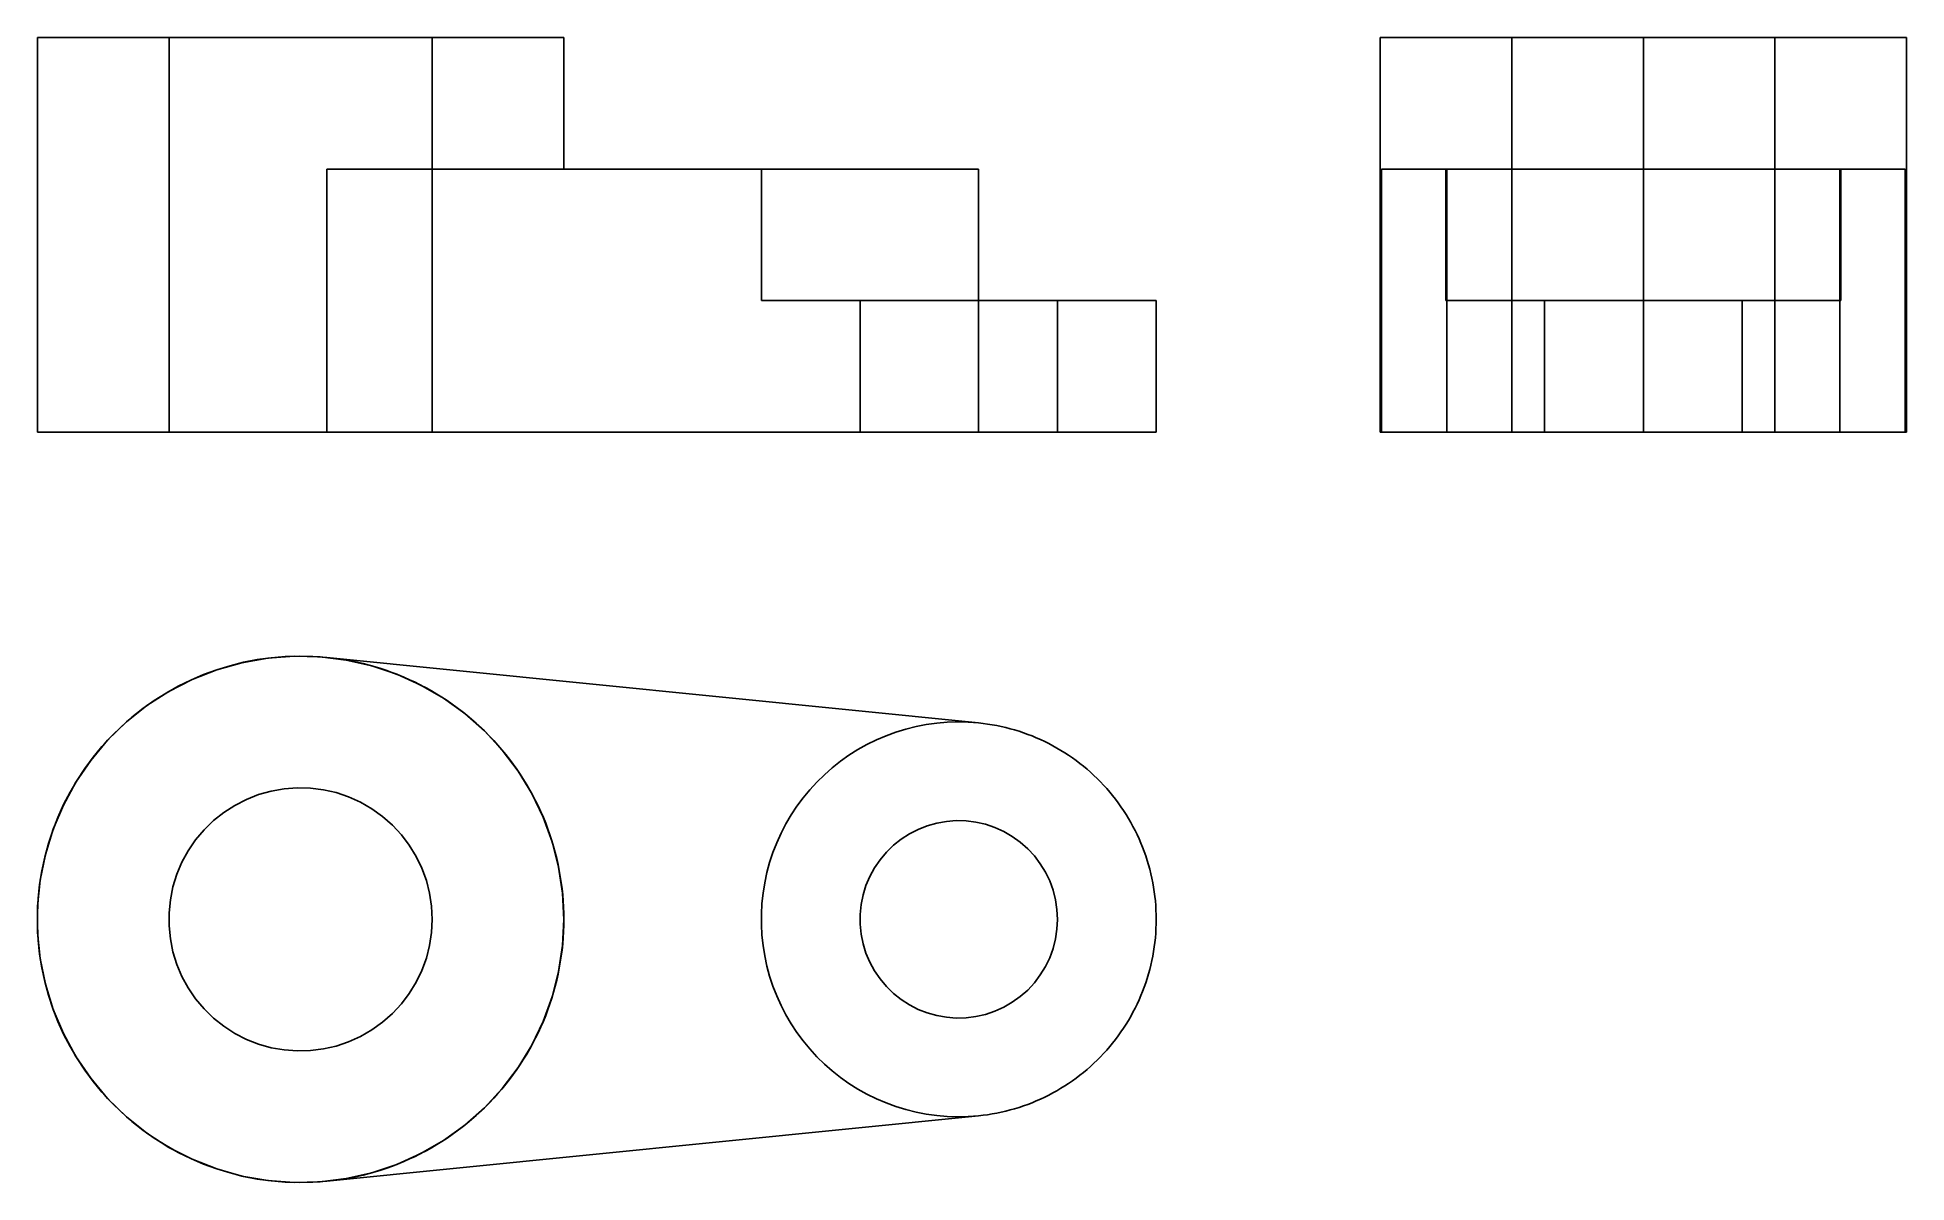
# Model space of a CAD drawing. Extents: x 0 to 2.37, y 0 to 1.45.
import ezdxf

# ---------------------------------------------------------------- set-up
doc = ezdxf.new("R2010")
doc.units = 0
doc.linetypes.add('HIDDEN', pattern=[9, 6, -3])
for name, color, linetype in [('FRONT', 7, 'CONTINUOUS'), ('FRONT_HID', 7, 'HIDDEN'), ('RIGHT', 7, 'CONTINUOUS'), ('RIGHT_HID', 7, 'HIDDEN'), ('TOP', 7, 'CONTINUOUS'), ('TOP_HID', 7, 'HIDDEN')]:
    doc.layers.add(name, color=color, linetype=linetype)

msp = doc.modelspace()

# ---------------------------------------------------------------- linework, layer by layer
at = {"layer": 'FRONT'}
for p, q in [((0.666667, 1.449988), (0, 1.449988)), ((0, 1.449988), (0, 0.949988)), ((0.666667, 1.283322), (0.666667, 1.449988)), ((1.191667, 1.283322), (0.366667, 1.283322)), ((0.366667, 0.949988), (0.366667, 1.283322)), ((1.191667, 1.116655), (1.191667, 1.283322)), ((1.416667, 1.116655), (1.191667, 1.116655)), ((1.191667, 0.949988), (1.191667, 1.116655)), ((1.416667, 0.949988), (1.416667, 1.116655)), ((0.366667, 0.949988), (0, 0.949988)), ((1.191667, 0.949988), (0.366667, 0.949988)), ((1.416667, 0.949988), (1.191667, 0.949988))]:
    msp.add_line(p, q, dxfattribs=at)
at = {"layer": 'FRONT_HID', "linetype": 'HIDDEN'}
for p, q in [((0, 1.449988), (0.666667, 1.449988)), ((0.5, 1.449988), (0.166667, 1.449988)), ((0.166667, 1.449988), (0.5, 1.449988)), ((0.166667, 1.449988), (0.166667, 0.949988)), ((0.5, 0.949988), (0.5, 1.449988)), ((0.666667, 1.283322), (0.366667, 1.283322)), ((0.366667, 1.283322), (0.666667, 1.283322)), ((0.366667, 1.283322), (1.191667, 1.283322)), ((0.366667, 0.949988), (0.366667, 1.283322)), ((1.191667, 1.283322), (0.916667, 1.283322)), ((0.916667, 1.283322), (1.191667, 1.283322)), ((0.916667, 1.283322), (0.916667, 1.116655)), ((1.191667, 1.116655), (1.191667, 1.283322)), ((1.191667, 1.116655), (0.916667, 1.116655)), ((0.916667, 1.116655), (1.191667, 1.116655)), ((1.291667, 1.116655), (1.041667, 1.116655)), ((1.041667, 1.116655), (1.291667, 1.116655)), ((1.041667, 1.116655), (1.041667, 0.949988)), ((1.191667, 1.116655), (1.416667, 1.116655)), ((1.191667, 0.949988), (1.191667, 1.116655)), ((1.291667, 0.949988), (1.291667, 1.116655)), ((0, 0.949988), (0.366667, 0.949988)), ((0.5, 0.949988), (0.166667, 0.949988)), ((0.166667, 0.949988), (0.5, 0.949988)), ((0.366667, 0.949988), (1.191667, 0.949988)), ((0.666667, 0.949988), (0.366667, 0.949988)), ((0.366667, 0.949988), (0.666667, 0.949988)), ((0.929762, 0.949988), (0.921032, 0.949988)), ((0.921032, 0.949988), (0.929762, 0.949988)), ((0.938492, 0.949988), (0.929762, 0.949988)), ((0.929762, 0.949988), (0.938492, 0.949988)), ((0.947222, 0.949988), (0.938492, 0.949988)), ((0.938492, 0.949988), (0.947222, 0.949988)), ((0.955952, 0.949988), (0.947222, 0.949988)), ((0.947222, 0.949988), (0.955952, 0.949988)), ((0.964683, 0.949988), (0.955952, 0.949988)), ((0.955952, 0.949988), (0.964683, 0.949988)), ((0.973413, 0.949988), (0.964683, 0.949988)), ((0.964683, 0.949988), (0.973413, 0.949988)), ((0.982143, 0.949988), (0.973413, 0.949988)), ((0.973413, 0.949988), (0.982143, 0.949988)), ((0.990873, 0.949988), (0.982143, 0.949988)), ((0.982143, 0.949988), (0.990873, 0.949988)), ((0.999603, 0.949988), (0.990873, 0.949988)), ((0.990873, 0.949988), (0.999603, 0.949988)), ((1.008333, 0.949988), (0.999603, 0.949988)), ((0.999603, 0.949988), (1.008333, 0.949988)), ((1.017063, 0.949988), (1.008333, 0.949988)), ((1.008333, 0.949988), (1.017063, 0.949988)), ((1.025794, 0.949988), (1.017063, 0.949988)), ((1.017063, 0.949988), (1.025794, 0.949988)), ((1.034524, 0.949988), (1.025794, 0.949988)), ((1.025794, 0.949988), (1.034524, 0.949988)), ((1.043254, 0.949988), (1.034524, 0.949988)), ((1.034524, 0.949988), (1.043254, 0.949988)), ((1.291667, 0.949988), (1.041667, 0.949988)), ((1.041667, 0.949988), (1.291667, 0.949988)), ((1.051984, 0.949988), (1.043254, 0.949988)), ((1.043254, 0.949988), (1.051984, 0.949988)), ((1.060714, 0.949988), (1.051984, 0.949988)), ((1.051984, 0.949988), (1.060714, 0.949988)), ((1.069444, 0.949988), (1.060714, 0.949988)), ((1.060714, 0.949988), (1.069444, 0.949988)), ((1.078175, 0.949988), (1.069444, 0.949988)), ((1.069444, 0.949988), (1.078175, 0.949988)), ((1.086905, 0.949988), (1.078175, 0.949988)), ((1.078175, 0.949988), (1.086905, 0.949988)), ((1.095635, 0.949988), (1.086905, 0.949988)), ((1.086905, 0.949988), (1.095635, 0.949988)), ((1.104365, 0.949988), (1.095635, 0.949988)), ((1.095635, 0.949988), (1.104365, 0.949988)), ((1.113095, 0.949988), (1.104365, 0.949988)), ((1.104365, 0.949988), (1.113095, 0.949988)), ((1.121825, 0.949988), (1.113095, 0.949988)), ((1.113095, 0.949988), (1.121825, 0.949988)), ((1.130556, 0.949988), (1.121825, 0.949988)), ((1.121825, 0.949988), (1.130556, 0.949988)), ((1.139286, 0.949988), (1.130556, 0.949988)), ((1.130556, 0.949988), (1.139286, 0.949988)), ((1.148016, 0.949988), (1.139286, 0.949988)), ((1.139286, 0.949988), (1.148016, 0.949988)), ((1.156746, 0.949988), (1.148016, 0.949988)), ((1.148016, 0.949988), (1.156746, 0.949988)), ((1.165476, 0.949988), (1.156746, 0.949988)), ((1.156746, 0.949988), (1.165476, 0.949988)), ((1.174206, 0.949988), (1.165476, 0.949988)), ((1.165476, 0.949988), (1.174206, 0.949988)), ((1.182937, 0.949988), (1.174206, 0.949988)), ((1.174206, 0.949988), (1.182937, 0.949988)), ((1.191667, 0.949988), (1.182937, 0.949988)), ((1.182937, 0.949988), (1.191667, 0.949988)), ((1.191667, 0.949988), (1.416667, 0.949988))]:
    msp.add_line(p, q, dxfattribs=at)
at = {"layer": 'RIGHT'}
for p, q in [((2.033333, 1.449988), (1.7, 1.449988)), ((1.7, 1.449988), (1.7, 0.949988)), ((2.366667, 1.449988), (2.033333, 1.449988)), ((2.033333, 1.283322), (2.033333, 1.449988)), ((2.366667, 1.449988), (2.366667, 0.949988)), ((1.784587, 1.283322), (1.701671, 1.283322)), ((1.701671, 0.949988), (1.701671, 1.283322)), ((1.784587, 1.116655), (1.784587, 1.283322)), ((2.28208, 1.283322), (1.784587, 1.283322)), ((2.28208, 1.116655), (2.28208, 1.283322)), ((2.364996, 1.283322), (2.28208, 1.283322)), ((2.364996, 0.949988), (2.364996, 1.283322)), ((2.033333, 1.116655), (1.784586, 1.116655)), ((1.784587, 0.949988), (1.784587, 1.116655)), ((2.28208, 1.116655), (2.033333, 1.116655)), ((2.033333, 0.949988), (2.033333, 1.116655)), ((2.28208, 0.949988), (2.28208, 1.116655)), ((1.701671, 0.949988), (1.7, 0.949988)), ((1.784587, 0.949988), (1.701671, 0.949988)), ((2.033333, 0.949988), (1.784586, 0.949988)), ((2.28208, 0.949988), (2.033333, 0.949988)), ((2.364996, 0.949988), (2.28208, 0.949988)), ((2.366667, 0.949988), (2.364996, 0.949988))]:
    msp.add_line(p, q, dxfattribs=at)
at = {"layer": 'RIGHT_HID', "linetype": 'HIDDEN'}
for p, q in [((1.7, 1.449988), (2.366667, 1.449988)), ((2.033333, 1.449988), (1.866667, 1.449988)), ((1.866667, 1.449988), (2.2, 1.449988)), ((1.866667, 1.449988), (1.866667, 0.949988)), ((2.2, 1.449988), (2.033333, 1.449988)), ((2.033333, 0.949988), (2.033333, 1.449988)), ((2.2, 1.449988), (2.2, 0.949988)), ((1.701671, 1.283322), (2.033333, 1.283322)), ((1.784587, 1.283322), (1.783333, 1.283322)), ((1.783333, 1.283322), (1.784587, 1.283322)), ((1.783333, 1.283322), (1.783333, 1.116655)), ((2.033333, 1.283322), (2.364996, 1.283322)), ((2.28208, 1.283322), (2.283333, 1.283322)), ((2.283333, 1.283322), (2.28208, 1.283322)), ((2.283333, 1.283322), (2.283333, 1.116655)), ((1.784586, 1.116655), (1.783333, 1.116655)), ((1.783333, 1.116655), (2.283333, 1.116655)), ((2.033333, 1.116655), (1.908333, 1.116655)), ((1.908333, 1.116655), (2.158333, 1.116655)), ((1.908333, 1.116655), (1.908333, 0.949988)), ((2.158333, 1.116655), (2.033333, 1.116655)), ((2.033333, 0.949988), (2.033333, 1.116655)), ((2.158333, 1.116655), (2.158333, 0.949988)), ((2.283333, 1.116655), (2.28208, 1.116655)), ((1.7, 0.949988), (2.366667, 0.949988)), ((2.033333, 0.949988), (1.701671, 0.949988)), ((2.28208, 0.949988), (1.784587, 0.949988)), ((2.033333, 0.949988), (1.866667, 0.949988)), ((1.866667, 0.949988), (2.2, 0.949988)), ((2.033333, 0.949988), (1.908333, 0.949988)), ((1.908333, 0.949988), (2.158333, 0.949988)), ((2.158333, 0.949988), (2.033333, 0.949988)), ((2.364996, 0.949988), (2.033333, 0.949988)), ((2.2, 0.949988), (2.033333, 0.949988))]:
    msp.add_line(p, q, dxfattribs=at)
at = {"layer": 'TOP'}
for p, q in [((0.291768, 0.664074), (0.259042, 0.658303)), ((0.324906, 0.666557), (0.291768, 0.664074)), ((0.358126, 0.665729), (0.324906, 0.666557)), ((0.391099, 0.661597), (0.358126, 0.665729)), ((1.191549, 0.582074), (0.366549, 0.66499)), ((0.366549, 0.66499), (0.374282, 0.664122)), ((0.374282, 0.664122), (0.381992, 0.663073)), ((0.381992, 0.663073), (0.389675, 0.661845)), ((0.227054, 0.649303), (0.19612, 0.637163)), ((0.259042, 0.658303), (0.227054, 0.649303)), ((0.389675, 0.661845), (0.397328, 0.660437)), ((0.423496, 0.654202), (0.391099, 0.661597)), ((0.397328, 0.660437), (0.404945, 0.658852)), ((0.404945, 0.658852), (0.412524, 0.657089)), ((0.412524, 0.657089), (0.420059, 0.655149)), ((0.420059, 0.655149), (0.427547, 0.653035)), ((0.454996, 0.643619), (0.423496, 0.654202)), ((0.427547, 0.653035), (0.434984, 0.650746)), ((0.434984, 0.650746), (0.442365, 0.648284)), ((0.442365, 0.648284), (0.449687, 0.645651)), ((0.449687, 0.645651), (0.456945, 0.642847)), ((0.485286, 0.629951), (0.454996, 0.643619)), ((0.456945, 0.642847), (0.464136, 0.639875)), ((0.464136, 0.639875), (0.471256, 0.636735)), ((0.166549, 0.622003), (0.138635, 0.603973)), ((0.19612, 0.637163), (0.166549, 0.622003)), ((0.471256, 0.636735), (0.4783, 0.633431)), ((0.4783, 0.633431), (0.485265, 0.629962)), ((0.485265, 0.629962), (0.492147, 0.626333)), ((0.514065, 0.613336), (0.485286, 0.629951)), ((0.492147, 0.626333), (0.498943, 0.622543)), ((0.498943, 0.622543), (0.505649, 0.618596)), ((0.505649, 0.618596), (0.51226, 0.614493)), ((0.138635, 0.603973), (0.112654, 0.583255)), ((0.51226, 0.614493), (0.518774, 0.610238)), ((0.541046, 0.593938), (0.514065, 0.613336)), ((0.518774, 0.610238), (0.525187, 0.605831)), ((0.525187, 0.605831), (0.531495, 0.601276)), ((0.531495, 0.601276), (0.537696, 0.596575)), ((0.537696, 0.596575), (0.543784, 0.591731)), ((0.565962, 0.57195), (0.541046, 0.593938)), ((0.543784, 0.591731), (0.549758, 0.586745)), ((0.112654, 0.583255), (0.088865, 0.560052)), ((0.549758, 0.586745), (0.555614, 0.581622)), ((0.555614, 0.581622), (0.561349, 0.576363)), ((0.561349, 0.576363), (0.56696, 0.570972)), ((0.588564, 0.54759), (0.565962, 0.57195)), ((0.56696, 0.570972), (0.572443, 0.565451)), ((1.074458, 0.565748), (1.086911, 0.570304)), ((1.086911, 0.570304), (1.099588, 0.574193)), ((1.099588, 0.574193), (1.112453, 0.577404)), ((1.112453, 0.577404), (1.12547, 0.579929)), ((1.12547, 0.579929), (1.138603, 0.581761)), ((1.138603, 0.581761), (1.151815, 0.582893)), ((1.151815, 0.582893), (1.165068, 0.583323)), ((1.165068, 0.583323), (1.178325, 0.58305)), ((1.178325, 0.58305), (1.191549, 0.582074)), ((1.197349, 0.581423), (1.191549, 0.582074)), ((1.203131, 0.580637), (1.197349, 0.581423)), ((1.208894, 0.579715), (1.203131, 0.580637)), ((1.214633, 0.57866), (1.208894, 0.579715)), ((1.220346, 0.577471), (1.214633, 0.57866)), ((1.22603, 0.576148), (1.220346, 0.577471)), ((1.231682, 0.574694), (1.22603, 0.576148)), ((1.237298, 0.573108), (1.231682, 0.574694)), ((1.242875, 0.571391), (1.237298, 0.573108)), ((1.248411, 0.569545), (1.242875, 0.571391)), ((1.253903, 0.56757), (1.248411, 0.569545)), ((0.088865, 0.560052), (0.067505, 0.534596)), ((0.572443, 0.565451), (0.577796, 0.559804)), ((0.577796, 0.559804), (0.583016, 0.554034)), ((0.583016, 0.554034), (0.588099, 0.548143)), ((0.588099, 0.548143), (0.593044, 0.542135)), ((0.608629, 0.521101), (0.588564, 0.54759)), ((1.027576, 0.541141), (1.03879, 0.548217)), ((1.03879, 0.548217), (1.050364, 0.554689)), ((1.050364, 0.554689), (1.062264, 0.560538)), ((1.062264, 0.560538), (1.074458, 0.565748)), ((1.259346, 0.565467), (1.253903, 0.56757)), ((1.264739, 0.563238), (1.259346, 0.565467)), ((1.270079, 0.560883), (1.264739, 0.563238)), ((1.275362, 0.558405), (1.270079, 0.560883)), ((1.280586, 0.555804), (1.275362, 0.558405)), ((1.285748, 0.553081), (1.280586, 0.555804)), ((1.290845, 0.550239), (1.285748, 0.553081)), ((1.295874, 0.547279), (1.290845, 0.550239)), ((1.300833, 0.544202), (1.295874, 0.547279)), ((0.067505, 0.534596), (0.048786, 0.507139)), ((0.593044, 0.542135), (0.597847, 0.536014)), ((0.597847, 0.536014), (0.602506, 0.529782)), ((0.602506, 0.529782), (0.607018, 0.523443)), ((0.607018, 0.523443), (0.611381, 0.517)), ((0.625957, 0.492745), (0.608629, 0.521101)), ((0.9964, 0.516492), (1.006351, 0.525256)), ((1.006351, 0.525256), (1.016753, 0.53348)), ((1.016753, 0.53348), (1.027576, 0.541141)), ((1.305718, 0.54101), (1.300833, 0.544202)), ((1.310528, 0.537705), (1.305718, 0.54101)), ((1.315259, 0.534289), (1.310528, 0.537705)), ((1.319909, 0.530763), (1.315259, 0.534289)), ((1.324476, 0.52713), (1.319909, 0.530763)), ((1.328956, 0.523391), (1.324476, 0.52713)), ((1.333348, 0.519548), (1.328956, 0.523391)), ((0.048786, 0.507139), (0.032893, 0.477955)), ((0.312492, 0.498701), (0.296129, 0.495815)), ((0.329061, 0.499942), (0.312492, 0.498701)), ((0.345671, 0.499528), (0.329061, 0.499942)), ((0.362157, 0.497462), (0.345671, 0.499528)), ((0.378356, 0.493765), (0.362157, 0.497462)), ((0.611381, 0.517), (0.615592, 0.510457)), ((0.615592, 0.510457), (0.61965, 0.503818)), ((0.61965, 0.503818), (0.623551, 0.497086)), ((0.623551, 0.497086), (0.627294, 0.490264)), ((0.969525, 0.487214), (0.977961, 0.497445)), ((0.977961, 0.497445), (0.986928, 0.507213)), ((0.986928, 0.507213), (0.9964, 0.516492)), ((1.337649, 0.515604), (1.333348, 0.519548)), ((1.341857, 0.511561), (1.337649, 0.515604)), ((1.34597, 0.50742), (1.341857, 0.511561)), ((1.349984, 0.503185), (1.34597, 0.50742)), ((1.353899, 0.498857), (1.349984, 0.503185)), ((1.357712, 0.494439), (1.353899, 0.498857)), ((0.032893, 0.477955), (0.019985, 0.447334)), ((0.249883, 0.477665), (0.235925, 0.46865)), ((0.264668, 0.485245), (0.249883, 0.477665)), ((0.280135, 0.491315), (0.264668, 0.485245)), ((0.296129, 0.495815), (0.280135, 0.491315)), ((0.394106, 0.488473), (0.378356, 0.493765)), ((0.409251, 0.481639), (0.394106, 0.488473)), ((0.42364, 0.473332), (0.409251, 0.481639)), ((0.640375, 0.462806), (0.625957, 0.492745)), ((0.627294, 0.490264), (0.630877, 0.483358)), ((0.630877, 0.483358), (0.634298, 0.476369)), ((0.634298, 0.476369), (0.637555, 0.469302)), ((0.954337, 0.465485), (0.961642, 0.476551)), ((0.961642, 0.476551), (0.969525, 0.487214)), ((1.36142, 0.489933), (1.357712, 0.494439)), ((1.365022, 0.485342), (1.36142, 0.489933)), ((1.368517, 0.480668), (1.365022, 0.485342)), ((1.371901, 0.475914), (1.368517, 0.480668)), ((1.375173, 0.471082), (1.371901, 0.475914)), ((0.222935, 0.458291), (0.211041, 0.44669)), ((0.235925, 0.46865), (0.222935, 0.458291)), ((0.437131, 0.463633), (0.42364, 0.473332)), ((0.449589, 0.452639), (0.437131, 0.463633)), ((0.46089, 0.440459), (0.449589, 0.452639)), ((0.637555, 0.469302), (0.640646, 0.462162)), ((0.65174, 0.431579), (0.640375, 0.462806)), ((0.640646, 0.462162), (0.643569, 0.454951)), ((0.643569, 0.454951), (0.646323, 0.447674)), ((0.941535, 0.44227), (0.947628, 0.454048)), ((0.947628, 0.454048), (0.954337, 0.465485)), ((1.126739, 0.451818), (1.115139, 0.447266)), ((1.138734, 0.455193), (1.126739, 0.451818)), ((1.151006, 0.457357), (1.138734, 0.455193)), ((1.163433, 0.458289), (1.151006, 0.457357)), ((1.175891, 0.457978), (1.163433, 0.458289)), ((1.188255, 0.456428), (1.175891, 0.457978)), ((1.200404, 0.453656), (1.188255, 0.456428)), ((1.212217, 0.449687), (1.200404, 0.453656)), ((1.223576, 0.444561), (1.212217, 0.449687)), ((1.378331, 0.466175), (1.375173, 0.471082)), ((1.381374, 0.461195), (1.378331, 0.466175)), ((1.384301, 0.456146), (1.381374, 0.461195)), ((1.387108, 0.45103), (1.384301, 0.456146)), ((1.389795, 0.44585), (1.387108, 0.45103)), ((0.019985, 0.447334), (0.01019, 0.41558)), ((0.200361, 0.433962), (0.191001, 0.420233)), ((0.211041, 0.44669), (0.200361, 0.433962)), ((0.470923, 0.427214), (0.46089, 0.440459)), ((0.479586, 0.413036), (0.470923, 0.427214)), ((0.646323, 0.447674), (0.648907, 0.440334)), ((0.648907, 0.440334), (0.651319, 0.432936)), ((0.651319, 0.432936), (0.653557, 0.425484)), ((0.65994, 0.399376), (0.65174, 0.431579)), ((0.931264, 0.41783), (0.936075, 0.430186)), ((0.936075, 0.430186), (0.941535, 0.44227)), ((1.083839, 0.42705), (1.074918, 0.418349)), ((1.093581, 0.43482), (1.083839, 0.42705)), ((1.104049, 0.441581), (1.093581, 0.43482)), ((1.115139, 0.447266), (1.104049, 0.441581)), ((1.234368, 0.438331), (1.223576, 0.444561)), ((1.244486, 0.431056), (1.234368, 0.438331)), ((1.253829, 0.422811), (1.244486, 0.431056)), ((1.392361, 0.440609), (1.389795, 0.44585)), ((1.394803, 0.435309), (1.392361, 0.440609)), ((1.397122, 0.429953), (1.394803, 0.435309)), ((1.399314, 0.424545), (1.397122, 0.429953)), ((0.01019, 0.41558), (0.003606, 0.383008)), ((0.183055, 0.405641), (0.176601, 0.390331)), ((0.191001, 0.420233), (0.183055, 0.405641)), ((0.486795, 0.398067), (0.479586, 0.413036)), ((0.653557, 0.425484), (0.655621, 0.417982)), ((0.655621, 0.417982), (0.657509, 0.410434)), ((0.657509, 0.410434), (0.65922, 0.402843)), ((0.65922, 0.402843), (0.660754, 0.395215)), ((0.923638, 0.39244), (0.927114, 0.405236)), ((0.927114, 0.405236), (0.931264, 0.41783)), ((1.066908, 0.408803), (1.059888, 0.398507)), ((1.074918, 0.418349), (1.066908, 0.408803)), ((1.262305, 0.413676), (1.253829, 0.422811)), ((1.269829, 0.403742), (1.262305, 0.413676)), ((1.276327, 0.393109), (1.269829, 0.403742)), ((1.40138, 0.419087), (1.399314, 0.424545)), ((1.403318, 0.413583), (1.40138, 0.419087)), ((1.405126, 0.408034), (1.403318, 0.413583)), ((1.406805, 0.402445), (1.405126, 0.408034)), ((1.408353, 0.396818), (1.406805, 0.402445)), ((0.003606, 0.383008), (0.000297, 0.349943)), ((0.176601, 0.390331), (0.171703, 0.374454)), ((0.492478, 0.382453), (0.486795, 0.398067)), ((0.496578, 0.366352), (0.492478, 0.382453)), ((0.664893, 0.366517), (0.65994, 0.399376)), ((0.660754, 0.395215), (0.662109, 0.387553)), ((0.662109, 0.387553), (0.663285, 0.379862)), ((0.663285, 0.379862), (0.664282, 0.372145)), ((0.918745, 0.366384), (0.920846, 0.379477)), ((0.920846, 0.379477), (0.923638, 0.39244)), ((1.053928, 0.387563), (1.049088, 0.37608)), ((1.059888, 0.398507), (1.053928, 0.387563)), ((1.281734, 0.381882), (1.276327, 0.393109)), ((1.285996, 0.370172), (1.281734, 0.381882)), ((1.409769, 0.391157), (1.408353, 0.396818)), ((1.411052, 0.385464), (1.409769, 0.391157)), ((1.412203, 0.379743), (1.411052, 0.385464)), ((1.413219, 0.373997), (1.412203, 0.379743)), ((0.168411, 0.358168), (0.166757, 0.341635)), ((0.171703, 0.374454), (0.168411, 0.358168)), ((0.499055, 0.349922), (0.496578, 0.366352)), ((0.664282, 0.372145), (0.665097, 0.364407)), ((0.666549, 0.333327), (0.664893, 0.366517)), ((0.665097, 0.364407), (0.665732, 0.356652)), ((0.665732, 0.356652), (0.666186, 0.348884)), ((0.91734, 0.353199), (0.918745, 0.366384)), ((1.045415, 0.364172), (1.042946, 0.351958)), ((1.049088, 0.37608), (1.045415, 0.364172)), ((1.289071, 0.358096), (1.285996, 0.370172)), ((1.290928, 0.345773), (1.289071, 0.358096)), ((1.414101, 0.368228), (1.413219, 0.373997)), ((1.414849, 0.36244), (1.414101, 0.368228)), ((1.41546, 0.356637), (1.414849, 0.36244)), ((1.415937, 0.350821), (1.41546, 0.356637)), ((0.000297, 0.349943), (0.000297, 0.316712)), ((0.166757, 0.341635), (0.166757, 0.32502)), ((0.499883, 0.333327), (0.499055, 0.349922)), ((0.499055, 0.316733), (0.499883, 0.333327)), ((0.664893, 0.300138), (0.666549, 0.333327)), ((0.666186, 0.348884), (0.666459, 0.341108)), ((0.666459, 0.341108), (0.666549, 0.333327)), ((0.666549, 0.333327), (0.666459, 0.325547)), ((0.916637, 0.339958), (0.91734, 0.353199)), ((0.916637, 0.326697), (0.916637, 0.339958)), ((1.042946, 0.351958), (1.041705, 0.339558)), ((1.041705, 0.339558), (1.041705, 0.327097)), ((1.291549, 0.333327), (1.290928, 0.345773)), ((1.290928, 0.320882), (1.291549, 0.333327)), ((1.416277, 0.344995), (1.415937, 0.350821)), ((1.416481, 0.339163), (1.416277, 0.344995)), ((1.416549, 0.333327), (1.416481, 0.339163)), ((1.416481, 0.327492), (1.416549, 0.333327)), ((0.000297, 0.316712), (0.003606, 0.283647)), ((0.166757, 0.32502), (0.168411, 0.308487)), ((0.168411, 0.308487), (0.171703, 0.292201)), ((0.496578, 0.300303), (0.499055, 0.316733)), ((0.665732, 0.310003), (0.665097, 0.302248)), ((0.666186, 0.317771), (0.665732, 0.310003)), ((0.666459, 0.325547), (0.666186, 0.317771)), ((0.91734, 0.313456), (0.916637, 0.326697)), ((0.918745, 0.300271), (0.91734, 0.313456)), ((1.041705, 0.327097), (1.042946, 0.314697)), ((1.042946, 0.314697), (1.045415, 0.302483)), ((1.285996, 0.296483), (1.289071, 0.308559)), ((1.289071, 0.308559), (1.290928, 0.320882)), ((1.414849, 0.304215), (1.41546, 0.310018)), ((1.41546, 0.310018), (1.415937, 0.315834)), ((1.415937, 0.315834), (1.416277, 0.32166)), ((1.416277, 0.32166), (1.416481, 0.327492)), ((0.171703, 0.292201), (0.176601, 0.276324)), ((0.486795, 0.268588), (0.492478, 0.284202)), ((0.492478, 0.284202), (0.496578, 0.300303)), ((0.65994, 0.267279), (0.664893, 0.300138)), ((0.663285, 0.286793), (0.662109, 0.279102)), ((0.664282, 0.29451), (0.663285, 0.286793)), ((0.665097, 0.302248), (0.664282, 0.29451)), ((0.920846, 0.287178), (0.918745, 0.300271)), ((0.923638, 0.274215), (0.920846, 0.287178)), ((1.045415, 0.302483), (1.049088, 0.290575)), ((1.049088, 0.290575), (1.053928, 0.279092)), ((1.276327, 0.273546), (1.281734, 0.284773)), ((1.281734, 0.284773), (1.285996, 0.296483)), ((1.411052, 0.281191), (1.412203, 0.286912)), ((1.412203, 0.286912), (1.413219, 0.292658)), ((1.413219, 0.292658), (1.414101, 0.298427)), ((1.414101, 0.298427), (1.414849, 0.304215)), ((0.003606, 0.283647), (0.01019, 0.251075)), ((0.176601, 0.276324), (0.183055, 0.261014)), ((0.183055, 0.261014), (0.191001, 0.246422)), ((0.479586, 0.253618), (0.486795, 0.268588)), ((0.65174, 0.235076), (0.65994, 0.267279)), ((0.65922, 0.263812), (0.657509, 0.256221)), ((0.660754, 0.27144), (0.65922, 0.263812)), ((0.662109, 0.279102), (0.660754, 0.27144)), ((0.927114, 0.261419), (0.923638, 0.274215)), ((0.931264, 0.248825), (0.927114, 0.261419)), ((1.053928, 0.279092), (1.059888, 0.268148)), ((1.059888, 0.268148), (1.066908, 0.257852)), ((1.262305, 0.252979), (1.269829, 0.262912)), ((1.269829, 0.262912), (1.276327, 0.273546)), ((1.405126, 0.258621), (1.406805, 0.26421)), ((1.406805, 0.26421), (1.408353, 0.269836)), ((1.408353, 0.269836), (1.409769, 0.275498)), ((1.409769, 0.275498), (1.411052, 0.281191)), ((0.01019, 0.251075), (0.019985, 0.219321)), ((0.191001, 0.246422), (0.200361, 0.232693)), ((0.46089, 0.226196), (0.470923, 0.239441)), ((0.470923, 0.239441), (0.479586, 0.253618)), ((0.653557, 0.241171), (0.651319, 0.233719)), ((0.655621, 0.248673), (0.653557, 0.241171)), ((0.657509, 0.256221), (0.655621, 0.248673)), ((0.936075, 0.236469), (0.931264, 0.248825)), ((1.066908, 0.257852), (1.074918, 0.248306)), ((1.074918, 0.248306), (1.083839, 0.239605)), ((1.083839, 0.239605), (1.093581, 0.231835)), ((1.244486, 0.235599), (1.253829, 0.243844)), ((1.253829, 0.243844), (1.262305, 0.252979)), ((1.394803, 0.231346), (1.397122, 0.236702)), ((1.397122, 0.236702), (1.399314, 0.24211)), ((1.399314, 0.24211), (1.40138, 0.247568)), ((1.40138, 0.247568), (1.403318, 0.253072)), ((1.403318, 0.253072), (1.405126, 0.258621)), ((0.019985, 0.219321), (0.032893, 0.1887)), ((0.200361, 0.232693), (0.211041, 0.219965)), ((0.211041, 0.219965), (0.222935, 0.208364)), ((0.437131, 0.203022), (0.449589, 0.214016)), ((0.449589, 0.214016), (0.46089, 0.226196)), ((0.640375, 0.203849), (0.65174, 0.235076)), ((0.646323, 0.218981), (0.643569, 0.211704)), ((0.648907, 0.226321), (0.646323, 0.218981)), ((0.651319, 0.233719), (0.648907, 0.226321)), ((0.941535, 0.224385), (0.936075, 0.236469)), ((0.947628, 0.212607), (0.941535, 0.224385)), ((1.093581, 0.231835), (1.104049, 0.225074)), ((1.104049, 0.225074), (1.115139, 0.219389)), ((1.115139, 0.219389), (1.126739, 0.214837)), ((1.126739, 0.214837), (1.138734, 0.211461)), ((1.200404, 0.212999), (1.212217, 0.216968)), ((1.212217, 0.216968), (1.223576, 0.222094)), ((1.223576, 0.222094), (1.234368, 0.228324)), ((1.234368, 0.228324), (1.244486, 0.235599)), ((1.384301, 0.210509), (1.387108, 0.215625)), ((1.387108, 0.215625), (1.389795, 0.220805)), ((1.389795, 0.220805), (1.392361, 0.226046)), ((1.392361, 0.226046), (1.394803, 0.231346)), ((0.222935, 0.208364), (0.235925, 0.198004)), ((0.235925, 0.198004), (0.249883, 0.18899)), ((0.409251, 0.185016), (0.42364, 0.193323)), ((0.42364, 0.193323), (0.437131, 0.203022)), ((0.625957, 0.173909), (0.640375, 0.203849)), ((0.634298, 0.190286), (0.630877, 0.183297)), ((0.637555, 0.197353), (0.634298, 0.190286)), ((0.640646, 0.204493), (0.637555, 0.197353)), ((0.643569, 0.211704), (0.640646, 0.204493)), ((0.954337, 0.20117), (0.947628, 0.212607)), ((0.961642, 0.190104), (0.954337, 0.20117)), ((0.969525, 0.179441), (0.961642, 0.190104)), ((1.138734, 0.211461), (1.151006, 0.209298)), ((1.151006, 0.209298), (1.163433, 0.208366)), ((1.163433, 0.208366), (1.175891, 0.208677)), ((1.175891, 0.208677), (1.188255, 0.210227)), ((1.188255, 0.210227), (1.200404, 0.212999)), ((1.368517, 0.185987), (1.371901, 0.190741)), ((1.371901, 0.190741), (1.375173, 0.195573)), ((1.375173, 0.195573), (1.378331, 0.20048)), ((1.378331, 0.20048), (1.381374, 0.20546)), ((1.381374, 0.20546), (1.384301, 0.210509)), ((0.032893, 0.1887), (0.048786, 0.159516)), ((0.249883, 0.18899), (0.264668, 0.18141)), ((0.264668, 0.18141), (0.280135, 0.17534)), ((0.280135, 0.17534), (0.296129, 0.170839)), ((0.296129, 0.170839), (0.312492, 0.167954)), ((0.312492, 0.167954), (0.329061, 0.166713)), ((0.329061, 0.166713), (0.345671, 0.167127)), ((0.345671, 0.167127), (0.362157, 0.169193)), ((0.362157, 0.169193), (0.378356, 0.17289)), ((0.378356, 0.17289), (0.394106, 0.178182)), ((0.394106, 0.178182), (0.409251, 0.185016)), ((0.608629, 0.145554), (0.625957, 0.173909)), ((0.623551, 0.169569), (0.61965, 0.162837)), ((0.627294, 0.176391), (0.623551, 0.169569)), ((0.630877, 0.183297), (0.627294, 0.176391)), ((0.977961, 0.16921), (0.969525, 0.179441)), ((0.986928, 0.159442), (0.977961, 0.16921)), ((1.349984, 0.16347), (1.353899, 0.167798)), ((1.353899, 0.167798), (1.357712, 0.172216)), ((1.357712, 0.172216), (1.36142, 0.176722)), ((1.36142, 0.176722), (1.365022, 0.181313)), ((1.365022, 0.181313), (1.368517, 0.185987)), ((0.048786, 0.159516), (0.067505, 0.132059)), ((0.588564, 0.119065), (0.608629, 0.145554)), ((0.607018, 0.143212), (0.602506, 0.136873)), ((0.611381, 0.149655), (0.607018, 0.143212)), ((0.615592, 0.156198), (0.611381, 0.149655)), ((0.61965, 0.162837), (0.615592, 0.156198)), ((0.9964, 0.150163), (0.986928, 0.159442)), ((1.006351, 0.141399), (0.9964, 0.150163)), ((1.324476, 0.139525), (1.328956, 0.143264)), ((1.328956, 0.143264), (1.333348, 0.147107)), ((1.333348, 0.147107), (1.337649, 0.151051)), ((1.337649, 0.151051), (1.341857, 0.155094)), ((1.341857, 0.155094), (1.34597, 0.159235)), ((1.34597, 0.159235), (1.349984, 0.16347)), ((0.067505, 0.132059), (0.088865, 0.106603)), ((0.565962, 0.094705), (0.588564, 0.119065)), ((0.588099, 0.118512), (0.583016, 0.112621)), ((0.593044, 0.12452), (0.588099, 0.118512)), ((0.597847, 0.130641), (0.593044, 0.12452)), ((0.602506, 0.136873), (0.597847, 0.130641)), ((1.016753, 0.133175), (1.006351, 0.141399)), ((1.027576, 0.125514), (1.016753, 0.133175)), ((1.03879, 0.118438), (1.027576, 0.125514)), ((1.050364, 0.111966), (1.03879, 0.118438)), ((1.290845, 0.116416), (1.295874, 0.119376)), ((1.295874, 0.119376), (1.300833, 0.122453)), ((1.300833, 0.122453), (1.305718, 0.125645)), ((1.305718, 0.125645), (1.310528, 0.12895)), ((1.310528, 0.12895), (1.315259, 0.132366)), ((1.315259, 0.132366), (1.319909, 0.135892)), ((1.319909, 0.135892), (1.324476, 0.139525)), ((0.088865, 0.106603), (0.112654, 0.0834)), ((0.541046, 0.072717), (0.565962, 0.094705)), ((0.56696, 0.095683), (0.561349, 0.090292)), ((0.572443, 0.101204), (0.56696, 0.095683)), ((0.577796, 0.106851), (0.572443, 0.101204)), ((0.583016, 0.112621), (0.577796, 0.106851)), ((1.062264, 0.106117), (1.050364, 0.111966)), ((1.074458, 0.100907), (1.062264, 0.106117)), ((1.086911, 0.096351), (1.074458, 0.100907)), ((1.099588, 0.092462), (1.086911, 0.096351)), ((1.237298, 0.093547), (1.242875, 0.095264)), ((1.242875, 0.095264), (1.248411, 0.09711)), ((1.248411, 0.09711), (1.253903, 0.099085)), ((1.253903, 0.099085), (1.259346, 0.101188)), ((1.259346, 0.101188), (1.264739, 0.103417)), ((1.264739, 0.103417), (1.270079, 0.105772)), ((1.270079, 0.105772), (1.275362, 0.10825)), ((1.275362, 0.10825), (1.280586, 0.110851)), ((1.280586, 0.110851), (1.285748, 0.113574)), ((1.285748, 0.113574), (1.290845, 0.116416)), ((0.112654, 0.0834), (0.138635, 0.062681)), ((0.366549, 0.001665), (1.191549, 0.084581)), ((0.514065, 0.053319), (0.541046, 0.072717)), ((0.543784, 0.074924), (0.537696, 0.07008)), ((0.549758, 0.07991), (0.543784, 0.074924)), ((0.555614, 0.085033), (0.549758, 0.07991)), ((0.561349, 0.090292), (0.555614, 0.085033)), ((1.112453, 0.089251), (1.099588, 0.092462)), ((1.12547, 0.086726), (1.112453, 0.089251)), ((1.138603, 0.084894), (1.12547, 0.086726)), ((1.151815, 0.083762), (1.138603, 0.084894)), ((1.165068, 0.083332), (1.151815, 0.083762)), ((1.178325, 0.083605), (1.165068, 0.083332)), ((1.191549, 0.084581), (1.178325, 0.083605)), ((1.191549, 0.084581), (1.197349, 0.085232)), ((1.197349, 0.085232), (1.203131, 0.086018)), ((1.203131, 0.086018), (1.208894, 0.08694)), ((1.208894, 0.08694), (1.214633, 0.087995)), ((1.214633, 0.087995), (1.220346, 0.089184)), ((1.220346, 0.089184), (1.22603, 0.090507)), ((1.22603, 0.090507), (1.231682, 0.091961)), ((1.231682, 0.091961), (1.237298, 0.093547)), ((0.138635, 0.062681), (0.166549, 0.044652)), ((0.485286, 0.036704), (0.514065, 0.053319)), ((0.505649, 0.048059), (0.498943, 0.044112)), ((0.51226, 0.052161), (0.505649, 0.048059)), ((0.518774, 0.056417), (0.51226, 0.052161)), ((0.525187, 0.060824), (0.518774, 0.056417)), ((0.531495, 0.065379), (0.525187, 0.060824)), ((0.537696, 0.07008), (0.531495, 0.065379)), ((0.166549, 0.044652), (0.19612, 0.029492)), ((0.19612, 0.029492), (0.227054, 0.017352)), ((0.456945, 0.023808), (0.449687, 0.021004)), ((0.454996, 0.023036), (0.485286, 0.036704)), ((0.464136, 0.02678), (0.456945, 0.023808)), ((0.471256, 0.02992), (0.464136, 0.02678)), ((0.4783, 0.033224), (0.471256, 0.02992)), ((0.485265, 0.036693), (0.4783, 0.033224)), ((0.492147, 0.040322), (0.485265, 0.036693)), ((0.498943, 0.044112), (0.492147, 0.040322)), ((0.227054, 0.017352), (0.259042, 0.008352)), ((0.259042, 0.008352), (0.291768, 0.002581)), ((0.291768, 0.002581), (0.324906, 0.000098)), ((0.324906, 0.000098), (0.358126, 0.000926)), ((0.358126, 0.000926), (0.391099, 0.005058)), ((0.374282, 0.002533), (0.366549, 0.001665)), ((0.381992, 0.003582), (0.374282, 0.002533)), ((0.389675, 0.00481), (0.381992, 0.003582)), ((0.397328, 0.006218), (0.389675, 0.00481)), ((0.391099, 0.005058), (0.423496, 0.012453)), ((0.404945, 0.007803), (0.397328, 0.006218)), ((0.412524, 0.009566), (0.404945, 0.007803)), ((0.420059, 0.011506), (0.412524, 0.009566)), ((0.427547, 0.01362), (0.420059, 0.011506)), ((0.423496, 0.012453), (0.454996, 0.023036)), ((0.434984, 0.015909), (0.427547, 0.01362)), ((0.442365, 0.018371), (0.434984, 0.015909)), ((0.449687, 0.021004), (0.442365, 0.018371))]:
    msp.add_line(p, q, dxfattribs=at)
at = {"layer": 'TOP_HID', "linetype": 'HIDDEN'}
for p, q in [((0.295955, 0.664572), (0.278444, 0.66213)), ((0.31357, 0.666081), (0.295955, 0.664572)), ((0.331241, 0.666655), (0.31357, 0.666081)), ((0.348917, 0.666291), (0.331241, 0.666655)), ((0.366549, 0.66499), (0.348917, 0.666291)), ((1.191549, 0.582074), (0.366549, 0.66499)), ((0.374282, 0.664122), (0.366549, 0.66499)), ((0.381992, 0.663073), (0.374282, 0.664122)), ((0.389675, 0.661845), (0.381992, 0.663073)), ((0.210427, 0.643221), (0.194169, 0.636275)), ((0.227031, 0.649296), (0.210427, 0.643221)), ((0.243934, 0.654481), (0.227031, 0.649296)), ((0.261087, 0.658763), (0.243934, 0.654481)), ((0.278444, 0.66213), (0.261087, 0.658763)), ((0.397328, 0.660437), (0.389675, 0.661845)), ((0.404945, 0.658852), (0.397328, 0.660437)), ((0.412524, 0.657089), (0.404945, 0.658852)), ((0.420059, 0.655149), (0.412524, 0.657089)), ((0.427547, 0.653035), (0.420059, 0.655149)), ((0.434984, 0.650746), (0.427547, 0.653035)), ((0.442365, 0.648284), (0.434984, 0.650746)), ((0.449687, 0.64565), (0.442365, 0.648284)), ((0.456945, 0.642847), (0.449687, 0.64565)), ((0.464136, 0.639875), (0.456945, 0.642847)), ((0.471256, 0.636735), (0.464136, 0.639875)), ((0.162871, 0.619847), (0.147918, 0.610412)), ((0.178302, 0.628476), (0.162871, 0.619847)), ((0.194169, 0.636275), (0.178302, 0.628476)), ((0.4783, 0.633431), (0.471256, 0.636735)), ((0.485265, 0.629962), (0.4783, 0.633431)), ((0.492147, 0.626333), (0.485265, 0.629962)), ((0.498943, 0.622543), (0.492147, 0.626333)), ((0.505649, 0.618596), (0.498943, 0.622543)), ((0.51226, 0.614493), (0.505649, 0.618596)), ((0.133488, 0.600198), (0.119619, 0.589232)), ((0.147918, 0.610412), (0.133488, 0.600198)), ((0.518774, 0.610238), (0.51226, 0.614493)), ((0.525187, 0.605831), (0.518774, 0.610238)), ((0.531495, 0.601276), (0.525187, 0.605831)), ((0.537696, 0.596575), (0.531495, 0.601276)), ((0.543784, 0.591731), (0.537696, 0.596575)), ((0.549758, 0.586745), (0.543784, 0.591731)), ((0.106351, 0.577547), (0.093721, 0.565175)), ((0.119619, 0.589232), (0.106351, 0.577547)), ((0.555614, 0.581622), (0.549758, 0.586745)), ((0.561349, 0.576363), (0.555614, 0.581622)), ((0.56696, 0.570972), (0.561349, 0.576363)), ((0.572443, 0.565451), (0.56696, 0.570972)), ((1.086911, 0.570304), (1.074458, 0.565748)), ((1.074458, 0.565748), (1.086911, 0.570304)), ((1.099588, 0.574193), (1.086911, 0.570304)), ((1.086911, 0.570304), (1.099588, 0.574193)), ((1.112453, 0.577404), (1.099588, 0.574193)), ((1.099588, 0.574193), (1.112453, 0.577404)), ((1.12547, 0.579929), (1.112453, 0.577404)), ((1.112453, 0.577404), (1.12547, 0.579929)), ((1.138603, 0.581761), (1.12547, 0.579929)), ((1.12547, 0.579929), (1.138603, 0.581761)), ((1.151815, 0.582893), (1.138603, 0.581761)), ((1.138603, 0.581761), (1.151815, 0.582893)), ((1.165068, 0.583323), (1.151815, 0.582893)), ((1.151815, 0.582893), (1.165068, 0.583323)), ((1.178325, 0.58305), (1.165068, 0.583323)), ((1.165068, 0.583323), (1.178325, 0.58305)), ((1.191549, 0.582074), (1.178325, 0.58305)), ((1.178325, 0.58305), (1.191549, 0.582074)), ((1.197349, 0.581423), (1.191549, 0.582074)), ((1.203131, 0.580637), (1.197349, 0.581423)), ((1.208894, 0.579715), (1.203131, 0.580637)), ((1.214633, 0.57866), (1.208894, 0.579715)), ((1.220346, 0.577471), (1.214633, 0.57866)), ((1.22603, 0.576148), (1.220346, 0.577471)), ((1.231682, 0.574694), (1.22603, 0.576148)), ((1.237298, 0.573108), (1.231682, 0.574694)), ((1.242875, 0.571391), (1.237298, 0.573108)), ((1.248411, 0.569545), (1.242875, 0.571391)), ((1.253903, 0.56757), (1.248411, 0.569545)), ((0.081765, 0.55215), (0.070516, 0.53851)), ((0.093721, 0.565175), (0.081765, 0.55215)), ((0.577796, 0.559804), (0.572443, 0.565451)), ((0.583016, 0.554034), (0.577796, 0.559804)), ((0.588099, 0.548143), (0.583016, 0.554034)), ((0.593044, 0.542135), (0.588099, 0.548143)), ((1.03879, 0.548217), (1.027576, 0.541141)), ((1.027576, 0.541141), (1.03879, 0.548217)), ((1.050364, 0.554689), (1.03879, 0.548217)), ((1.03879, 0.548217), (1.050364, 0.554689)), ((1.062264, 0.560538), (1.050364, 0.554689)), ((1.050364, 0.554689), (1.062264, 0.560538)), ((1.074458, 0.565748), (1.062264, 0.560538)), ((1.062264, 0.560538), (1.074458, 0.565748)), ((1.259346, 0.565467), (1.253903, 0.56757)), ((1.264739, 0.563238), (1.259346, 0.565467)), ((1.270079, 0.560883), (1.264739, 0.563238)), ((1.275362, 0.558405), (1.270079, 0.560883)), ((1.280586, 0.555804), (1.275362, 0.558405)), ((1.285748, 0.553081), (1.280586, 0.555804)), ((1.290845, 0.550239), (1.285748, 0.553081)), ((1.295874, 0.547279), (1.290845, 0.550239)), ((1.300833, 0.544202), (1.295874, 0.547279)), ((0.060007, 0.524293), (0.050266, 0.509538)), ((0.070516, 0.53851), (0.060007, 0.524293)), ((0.597847, 0.536014), (0.593044, 0.542135)), ((0.602506, 0.529782), (0.597847, 0.536014)), ((0.607018, 0.523443), (0.602506, 0.529782)), ((0.611381, 0.517), (0.607018, 0.523443)), ((1.006351, 0.525256), (0.9964, 0.516492)), ((0.9964, 0.516492), (1.006351, 0.525256)), ((1.016753, 0.53348), (1.006351, 0.525256)), ((1.006351, 0.525256), (1.016753, 0.53348)), ((1.027576, 0.541141), (1.016753, 0.53348)), ((1.016753, 0.53348), (1.027576, 0.541141)), ((1.305718, 0.54101), (1.300833, 0.544202)), ((1.310528, 0.537705), (1.305718, 0.54101)), ((1.315259, 0.534289), (1.310528, 0.537705)), ((1.319909, 0.530763), (1.315259, 0.534289)), ((1.324476, 0.52713), (1.319909, 0.530763)), ((1.328956, 0.523391), (1.324476, 0.52713)), ((1.333348, 0.519548), (1.328956, 0.523391)), ((0.050266, 0.509538), (0.041321, 0.494288)), ((0.312492, 0.498701), (0.296129, 0.495815)), ((0.329061, 0.499942), (0.312492, 0.498701)), ((0.345671, 0.499528), (0.329061, 0.499942)), ((0.362157, 0.497462), (0.345671, 0.499528)), ((0.378356, 0.493765), (0.362157, 0.497462)), ((0.615592, 0.510457), (0.611381, 0.517)), ((0.61965, 0.503818), (0.615592, 0.510457)), ((0.623551, 0.497086), (0.61965, 0.503818)), ((0.627294, 0.490264), (0.623551, 0.497086)), ((0.977961, 0.497445), (0.969525, 0.487214)), ((0.969525, 0.487214), (0.977961, 0.497445)), ((0.986928, 0.507213), (0.977961, 0.497445)), ((0.977961, 0.497445), (0.986928, 0.507213)), ((0.9964, 0.516492), (0.986928, 0.507213)), ((0.986928, 0.507213), (0.9964, 0.516492)), ((1.337649, 0.515604), (1.333348, 0.519548)), ((1.341857, 0.511561), (1.337649, 0.515604)), ((1.34597, 0.50742), (1.341857, 0.511561)), ((1.349984, 0.503185), (1.34597, 0.50742)), ((1.353899, 0.498857), (1.349984, 0.503185)), ((1.357712, 0.494439), (1.353899, 0.498857)), ((0.033197, 0.478585), (0.025917, 0.462473)), ((0.041321, 0.494288), (0.033197, 0.478585)), ((0.249883, 0.477665), (0.235925, 0.46865)), ((0.264668, 0.485245), (0.249883, 0.477665)), ((0.280135, 0.491315), (0.264668, 0.485245)), ((0.296129, 0.495815), (0.280135, 0.491315)), ((0.394106, 0.488473), (0.378356, 0.493765)), ((0.409251, 0.481639), (0.394106, 0.488473)), ((0.42364, 0.473332), (0.409251, 0.481639)), ((0.630877, 0.483358), (0.627294, 0.490264)), ((0.634298, 0.476369), (0.630877, 0.483358)), ((0.637555, 0.469302), (0.634298, 0.476369)), ((0.961642, 0.476551), (0.954337, 0.465485)), ((0.954337, 0.465485), (0.961642, 0.476551)), ((0.969525, 0.487214), (0.961642, 0.476551)), ((0.961642, 0.476551), (0.969525, 0.487214)), ((1.36142, 0.489933), (1.357712, 0.494439)), ((1.365022, 0.485342), (1.36142, 0.489933)), ((1.368517, 0.480668), (1.365022, 0.485342)), ((1.371901, 0.475914), (1.368517, 0.480668)), ((1.375173, 0.471082), (1.371901, 0.475914)), ((0.025917, 0.462473), (0.019502, 0.445998)), ((0.222935, 0.458291), (0.211041, 0.44669)), ((0.235925, 0.46865), (0.222935, 0.458291)), ((0.437131, 0.463633), (0.42364, 0.473332)), ((0.449589, 0.452639), (0.437131, 0.463633)), ((0.46089, 0.440459), (0.449589, 0.452639)), ((0.640646, 0.462162), (0.637555, 0.469302)), ((0.643569, 0.454951), (0.640646, 0.462162)), ((0.646323, 0.447674), (0.643569, 0.454951)), ((0.947628, 0.454048), (0.941535, 0.44227)), ((0.941535, 0.44227), (0.947628, 0.454048)), ((0.954337, 0.465485), (0.947628, 0.454048)), ((0.947628, 0.454048), (0.954337, 0.465485)), ((1.126739, 0.451818), (1.115139, 0.447266)), ((1.138734, 0.455193), (1.126739, 0.451818)), ((1.151006, 0.457357), (1.138734, 0.455193)), ((1.163433, 0.458289), (1.151006, 0.457357)), ((1.175891, 0.457978), (1.163433, 0.458289)), ((1.188255, 0.456428), (1.175891, 0.457978)), ((1.200404, 0.453656), (1.188255, 0.456428)), ((1.212217, 0.449687), (1.200404, 0.453656)), ((1.223576, 0.444561), (1.212217, 0.449687)), ((1.378331, 0.466175), (1.375173, 0.471082)), ((1.381374, 0.461195), (1.378331, 0.466175)), ((1.384301, 0.456146), (1.381374, 0.461195)), ((1.387108, 0.45103), (1.384301, 0.456146)), ((1.389795, 0.44585), (1.387108, 0.45103)), ((0.013969, 0.429205), (0.009335, 0.412144)), ((0.019502, 0.445998), (0.013969, 0.429205)), ((0.200361, 0.433962), (0.191001, 0.420233)), ((0.211041, 0.44669), (0.200361, 0.433962)), ((0.470923, 0.427214), (0.46089, 0.440459)), ((0.479586, 0.413036), (0.470923, 0.427214)), ((0.648907, 0.440334), (0.646323, 0.447674)), ((0.651319, 0.432936), (0.648907, 0.440334)), ((0.653557, 0.425484), (0.651319, 0.432936)), ((0.936075, 0.430186), (0.931264, 0.41783)), ((0.931264, 0.41783), (0.936075, 0.430186)), ((0.941535, 0.44227), (0.936075, 0.430186)), ((0.936075, 0.430186), (0.941535, 0.44227)), ((1.083839, 0.42705), (1.074918, 0.418349)), ((1.093581, 0.43482), (1.083839, 0.42705)), ((1.104049, 0.441581), (1.093581, 0.43482)), ((1.115139, 0.447266), (1.104049, 0.441581)), ((1.234368, 0.438331), (1.223576, 0.444561)), ((1.244486, 0.431056), (1.234368, 0.438331)), ((1.253829, 0.422811), (1.244486, 0.431056)), ((1.392361, 0.440609), (1.389795, 0.44585)), ((1.394803, 0.435309), (1.392361, 0.440609)), ((1.397122, 0.429953), (1.394803, 0.435309)), ((1.399314, 0.424545), (1.397122, 0.429953)), ((0.009335, 0.412144), (0.005611, 0.39486)), ((0.183055, 0.405641), (0.176601, 0.390331)), ((0.191001, 0.420233), (0.183055, 0.405641)), ((0.486795, 0.398067), (0.479586, 0.413036)), ((0.655621, 0.417982), (0.653557, 0.425484)), ((0.657509, 0.410434), (0.655621, 0.417982)), ((0.65922, 0.402843), (0.657509, 0.410434)), ((0.660754, 0.395215), (0.65922, 0.402843)), ((0.927114, 0.405236), (0.923638, 0.39244)), ((0.923638, 0.39244), (0.927114, 0.405236)), ((0.931264, 0.41783), (0.927114, 0.405236)), ((0.927114, 0.405236), (0.931264, 0.41783)), ((1.066908, 0.408803), (1.059888, 0.398507)), ((1.074918, 0.418349), (1.066908, 0.408803)), ((1.262305, 0.413676), (1.253829, 0.422811)), ((1.269829, 0.403742), (1.262305, 0.413676)), ((1.276327, 0.393109), (1.269829, 0.403742)), ((1.40138, 0.419087), (1.399314, 0.424545)), ((1.403318, 0.413583), (1.40138, 0.419087)), ((1.405126, 0.408034), (1.403318, 0.413583)), ((1.406805, 0.402445), (1.405126, 0.408034)), ((1.408353, 0.396818), (1.406805, 0.402445)), ((0.005611, 0.39486), (0.00281, 0.377403)), ((0.176601, 0.390331), (0.171703, 0.374454)), ((0.492478, 0.382453), (0.486795, 0.398067)), ((0.496578, 0.366352), (0.492478, 0.382453)), ((0.662109, 0.387553), (0.660754, 0.395215)), ((0.663285, 0.379862), (0.662109, 0.387553)), ((0.664282, 0.372145), (0.663285, 0.379862)), ((0.920846, 0.379477), (0.918745, 0.366384)), ((0.918745, 0.366384), (0.920846, 0.379477)), ((0.923638, 0.39244), (0.920846, 0.379477)), ((0.920846, 0.379477), (0.923638, 0.39244)), ((1.053928, 0.387563), (1.049088, 0.37608)), ((1.059888, 0.398507), (1.053928, 0.387563)), ((1.281734, 0.381882), (1.276327, 0.393109)), ((1.285996, 0.370172), (1.281734, 0.381882)), ((1.409769, 0.391157), (1.408353, 0.396818)), ((1.411052, 0.385464), (1.409769, 0.391157)), ((1.412203, 0.379743), (1.411052, 0.385464)), ((1.413219, 0.373997), (1.412203, 0.379743)), ((0.000937, 0.359823), (0, 0.342168)), ((0.00281, 0.377403), (0.000937, 0.359823)), ((0.168411, 0.358168), (0.166757, 0.341635)), ((0.171703, 0.374454), (0.168411, 0.358168)), ((0.499055, 0.349922), (0.496578, 0.366352)), ((0.665097, 0.364407), (0.664282, 0.372145)), ((0.665732, 0.356652), (0.665097, 0.364407)), ((0.666186, 0.348884), (0.665732, 0.356652)), ((0.918745, 0.366384), (0.91734, 0.353199)), ((0.91734, 0.353199), (0.918745, 0.366384)), ((1.045415, 0.364172), (1.042946, 0.351958)), ((1.049088, 0.37608), (1.045415, 0.364172)), ((1.289071, 0.358096), (1.285996, 0.370172)), ((1.290928, 0.345773), (1.289071, 0.358096)), ((1.414101, 0.368228), (1.413219, 0.373997)), ((1.414849, 0.36244), (1.414101, 0.368228)), ((1.41546, 0.356637), (1.414849, 0.36244)), ((1.415937, 0.350821), (1.41546, 0.356637)), ((0, 0.342168), (0, 0.324487)), ((0.166757, 0.341635), (0.166757, 0.32502)), ((0.499883, 0.333327), (0.499055, 0.349922)), ((0.499055, 0.316733), (0.499883, 0.333327)), ((0.666459, 0.341108), (0.666186, 0.348884)), ((0.666549, 0.333327), (0.666459, 0.341108)), ((0.666459, 0.325547), (0.666549, 0.333327)), ((0.91734, 0.353199), (0.916637, 0.339958)), ((0.916637, 0.339958), (0.91734, 0.353199)), ((0.916637, 0.339958), (0.916637, 0.326697)), ((0.916637, 0.326697), (0.916637, 0.339958)), ((1.042946, 0.351958), (1.041705, 0.339558)), ((1.041705, 0.339558), (1.041705, 0.327097)), ((1.291549, 0.333327), (1.290928, 0.345773)), ((1.290928, 0.320882), (1.291549, 0.333327)), ((1.416277, 0.344995), (1.415937, 0.350821)), ((1.416481, 0.339163), (1.416277, 0.344995)), ((1.416549, 0.333327), (1.416481, 0.339163)), ((1.416481, 0.327492), (1.416549, 0.333327)), ((0, 0.324487), (0.000937, 0.306832)), ((0.166757, 0.32502), (0.168411, 0.308487)), ((0.168411, 0.308487), (0.171703, 0.292201)), ((0.496578, 0.300303), (0.499055, 0.316733)), ((0.665097, 0.302248), (0.665732, 0.310003)), ((0.665732, 0.310003), (0.666186, 0.317771)), ((0.666186, 0.317771), (0.666459, 0.325547)), ((0.916637, 0.326697), (0.91734, 0.313456)), ((0.91734, 0.313456), (0.916637, 0.326697)), ((0.91734, 0.313456), (0.918745, 0.300271)), ((0.918745, 0.300271), (0.91734, 0.313456)), ((1.041705, 0.327097), (1.042946, 0.314697)), ((1.042946, 0.314697), (1.045415, 0.302483)), ((1.285996, 0.296483), (1.289071, 0.308559)), ((1.289071, 0.308559), (1.290928, 0.320882)), ((1.414849, 0.304215), (1.41546, 0.310018)), ((1.41546, 0.310018), (1.415937, 0.315834)), ((1.415937, 0.315834), (1.416277, 0.32166)), ((1.416277, 0.32166), (1.416481, 0.327492)), ((0.000937, 0.306832), (0.00281, 0.289252)), ((0.00281, 0.289252), (0.005611, 0.271795)), ((0.171703, 0.292201), (0.176601, 0.276324)), ((0.486795, 0.268588), (0.492478, 0.284202)), ((0.492478, 0.284202), (0.496578, 0.300303)), ((0.662109, 0.279102), (0.663285, 0.286793)), ((0.663285, 0.286793), (0.664282, 0.29451)), ((0.664282, 0.29451), (0.665097, 0.302248)), ((0.918745, 0.300271), (0.920846, 0.287178)), ((0.920846, 0.287178), (0.918745, 0.300271)), ((0.920846, 0.287178), (0.923638, 0.274215)), ((0.923638, 0.274215), (0.920846, 0.287178)), ((1.045415, 0.302483), (1.049088, 0.290575)), ((1.049088, 0.290575), (1.053928, 0.279092)), ((1.276327, 0.273546), (1.281734, 0.284773)), ((1.281734, 0.284773), (1.285996, 0.296483)), ((1.411052, 0.281191), (1.412203, 0.286912)), ((1.412203, 0.286912), (1.413219, 0.292658)), ((1.413219, 0.292658), (1.414101, 0.298427)), ((1.414101, 0.298427), (1.414849, 0.304215)), ((0.005611, 0.271795), (0.009335, 0.254511)), ((0.176601, 0.276324), (0.183055, 0.261014)), ((0.183055, 0.261014), (0.191001, 0.246422)), ((0.479586, 0.253618), (0.486795, 0.268588)), ((0.657509, 0.256221), (0.65922, 0.263812)), ((0.65922, 0.263812), (0.660754, 0.27144)), ((0.660754, 0.27144), (0.662109, 0.279102)), ((0.923638, 0.274215), (0.927114, 0.261419)), ((0.927114, 0.261419), (0.923638, 0.274215)), ((0.927114, 0.261419), (0.931264, 0.248825)), ((0.931264, 0.248825), (0.927114, 0.261419)), ((1.053928, 0.279092), (1.059888, 0.268148)), ((1.059888, 0.268148), (1.066908, 0.257852)), ((1.262305, 0.252979), (1.269829, 0.262912)), ((1.269829, 0.262912), (1.276327, 0.273546)), ((1.405126, 0.258621), (1.406805, 0.26421)), ((1.406805, 0.26421), (1.408353, 0.269836)), ((1.408353, 0.269836), (1.409769, 0.275498)), ((1.409769, 0.275498), (1.411052, 0.281191)), ((0.009335, 0.254511), (0.013969, 0.237449)), ((0.013969, 0.237449), (0.019502, 0.220657)), ((0.191001, 0.246422), (0.200361, 0.232693)), ((0.46089, 0.226196), (0.470923, 0.239441)), ((0.470923, 0.239441), (0.479586, 0.253618)), ((0.651319, 0.233719), (0.653557, 0.241171)), ((0.653557, 0.241171), (0.655621, 0.248673)), ((0.655621, 0.248673), (0.657509, 0.256221)), ((0.931264, 0.248825), (0.936075, 0.236469)), ((0.936075, 0.236469), (0.931264, 0.248825)), ((1.066908, 0.257852), (1.074918, 0.248306)), ((1.074918, 0.248306), (1.083839, 0.239605)), ((1.083839, 0.239605), (1.093581, 0.231835)), ((1.244486, 0.235599), (1.253829, 0.243844)), ((1.253829, 0.243844), (1.262305, 0.252979)), ((1.394803, 0.231346), (1.397122, 0.236702)), ((1.397122, 0.236702), (1.399314, 0.24211)), ((1.399314, 0.24211), (1.40138, 0.247568)), ((1.40138, 0.247568), (1.403318, 0.253072)), ((1.403318, 0.253072), (1.405126, 0.258621)), ((0.019502, 0.220657), (0.025917, 0.204182)), ((0.200361, 0.232693), (0.211041, 0.219965)), ((0.211041, 0.219965), (0.222935, 0.208364)), ((0.437131, 0.203022), (0.449589, 0.214016)), ((0.449589, 0.214016), (0.46089, 0.226196)), ((0.643569, 0.211704), (0.646323, 0.218981)), ((0.646323, 0.218981), (0.648907, 0.226321)), ((0.648907, 0.226321), (0.651319, 0.233719)), ((0.936075, 0.236469), (0.941535, 0.224385)), ((0.941535, 0.224385), (0.936075, 0.236469)), ((0.941535, 0.224385), (0.947628, 0.212607)), ((0.947628, 0.212607), (0.941535, 0.224385)), ((1.093581, 0.231835), (1.104049, 0.225074)), ((1.104049, 0.225074), (1.115139, 0.219389)), ((1.115139, 0.219389), (1.126739, 0.214837)), ((1.126739, 0.214837), (1.138734, 0.211461)), ((1.200404, 0.212999), (1.212217, 0.216968)), ((1.212217, 0.216968), (1.223576, 0.222094)), ((1.223576, 0.222094), (1.234368, 0.228324)), ((1.234368, 0.228324), (1.244486, 0.235599)), ((1.384301, 0.210509), (1.387108, 0.215625)), ((1.387108, 0.215625), (1.389795, 0.220805)), ((1.389795, 0.220805), (1.392361, 0.226046)), ((1.392361, 0.226046), (1.394803, 0.231346)), ((0.025917, 0.204182), (0.033197, 0.18807)), ((0.222935, 0.208364), (0.235925, 0.198004)), ((0.235925, 0.198004), (0.249883, 0.18899)), ((0.409251, 0.185016), (0.42364, 0.193323)), ((0.42364, 0.193323), (0.437131, 0.203022)), ((0.630877, 0.183297), (0.634298, 0.190286)), ((0.634298, 0.190286), (0.637555, 0.197353)), ((0.637555, 0.197353), (0.640646, 0.204493)), ((0.640646, 0.204493), (0.643569, 0.211704)), ((0.947628, 0.212607), (0.954337, 0.20117)), ((0.954337, 0.20117), (0.947628, 0.212607)), ((0.954337, 0.20117), (0.961642, 0.190104)), ((0.961642, 0.190104), (0.954337, 0.20117)), ((0.961642, 0.190104), (0.969525, 0.179441)), ((0.969525, 0.179441), (0.961642, 0.190104)), ((1.138734, 0.211461), (1.151006, 0.209298)), ((1.151006, 0.209298), (1.163433, 0.208366)), ((1.163433, 0.208366), (1.175891, 0.208677)), ((1.175891, 0.208677), (1.188255, 0.210227)), ((1.188255, 0.210227), (1.200404, 0.212999)), ((1.368517, 0.185987), (1.371901, 0.190741)), ((1.371901, 0.190741), (1.375173, 0.195573)), ((1.375173, 0.195573), (1.378331, 0.20048)), ((1.378331, 0.20048), (1.381374, 0.20546)), ((1.381374, 0.20546), (1.384301, 0.210509)), ((0.033197, 0.18807), (0.041321, 0.172367)), ((0.041321, 0.172367), (0.050266, 0.157117)), ((0.249883, 0.18899), (0.264668, 0.18141)), ((0.264668, 0.18141), (0.280135, 0.17534)), ((0.280135, 0.17534), (0.296129, 0.170839)), ((0.296129, 0.170839), (0.312492, 0.167954)), ((0.312492, 0.167954), (0.329061, 0.166713)), ((0.329061, 0.166713), (0.345671, 0.167127)), ((0.345671, 0.167127), (0.362157, 0.169193)), ((0.362157, 0.169193), (0.378356, 0.17289)), ((0.378356, 0.17289), (0.394106, 0.178182)), ((0.394106, 0.178182), (0.409251, 0.185016)), ((0.61965, 0.162837), (0.623551, 0.169569)), ((0.623551, 0.169569), (0.627294, 0.176391)), ((0.627294, 0.176391), (0.630877, 0.183297)), ((0.969525, 0.179441), (0.977961, 0.16921)), ((0.977961, 0.16921), (0.969525, 0.179441)), ((0.977961, 0.16921), (0.986928, 0.159442)), ((0.986928, 0.159442), (0.977961, 0.16921)), ((1.349984, 0.16347), (1.353899, 0.167798)), ((1.353899, 0.167798), (1.357712, 0.172216)), ((1.357712, 0.172216), (1.36142, 0.176722)), ((1.36142, 0.176722), (1.365022, 0.181313)), ((1.365022, 0.181313), (1.368517, 0.185987)), ((0.050266, 0.157117), (0.060007, 0.142362)), ((0.060007, 0.142362), (0.070516, 0.128145)), ((0.602506, 0.136873), (0.607018, 0.143212)), ((0.607018, 0.143212), (0.611381, 0.149655)), ((0.611381, 0.149655), (0.615592, 0.156198)), ((0.615592, 0.156198), (0.61965, 0.162837)), ((0.986928, 0.159442), (0.9964, 0.150163)), ((0.9964, 0.150163), (0.986928, 0.159442)), ((0.9964, 0.150163), (1.006351, 0.141399)), ((1.006351, 0.141399), (0.9964, 0.150163)), ((1.324476, 0.139525), (1.328956, 0.143264)), ((1.328956, 0.143264), (1.333348, 0.147107)), ((1.333348, 0.147107), (1.337649, 0.151051)), ((1.337649, 0.151051), (1.341857, 0.155094)), ((1.341857, 0.155094), (1.34597, 0.159235)), ((1.34597, 0.159235), (1.349984, 0.16347)), ((0.070516, 0.128145), (0.081765, 0.114505)), ((0.583016, 0.112621), (0.588099, 0.118512)), ((0.588099, 0.118512), (0.593044, 0.12452)), ((0.593044, 0.12452), (0.597847, 0.130641)), ((0.597847, 0.130641), (0.602506, 0.136873)), ((1.006351, 0.141399), (1.016753, 0.133175)), ((1.016753, 0.133175), (1.006351, 0.141399)), ((1.016753, 0.133175), (1.027576, 0.125514)), ((1.027576, 0.125514), (1.016753, 0.133175)), ((1.027576, 0.125514), (1.03879, 0.118438)), ((1.03879, 0.118438), (1.027576, 0.125514)), ((1.03879, 0.118438), (1.050364, 0.111966)), ((1.050364, 0.111966), (1.03879, 0.118438)), ((1.290845, 0.116416), (1.295874, 0.119376)), ((1.295874, 0.119376), (1.300833, 0.122453)), ((1.300833, 0.122453), (1.305718, 0.125645)), ((1.305718, 0.125645), (1.310528, 0.12895)), ((1.310528, 0.12895), (1.315259, 0.132366)), ((1.315259, 0.132366), (1.319909, 0.135892)), ((1.319909, 0.135892), (1.324476, 0.139525)), ((0.081765, 0.114505), (0.093721, 0.10148)), ((0.093721, 0.10148), (0.106351, 0.089108)), ((0.561349, 0.090292), (0.56696, 0.095683)), ((0.56696, 0.095683), (0.572443, 0.101204)), ((0.572443, 0.101204), (0.577796, 0.106851)), ((0.577796, 0.106851), (0.583016, 0.112621)), ((1.050364, 0.111966), (1.062264, 0.106117)), ((1.062264, 0.106117), (1.050364, 0.111966)), ((1.062264, 0.106117), (1.074458, 0.100907)), ((1.074458, 0.100907), (1.062264, 0.106117)), ((1.074458, 0.100907), (1.086911, 0.096351)), ((1.086911, 0.096351), (1.074458, 0.100907)), ((1.086911, 0.096351), (1.099588, 0.092462)), ((1.099588, 0.092462), (1.086911, 0.096351)), ((1.237298, 0.093547), (1.242875, 0.095264)), ((1.242875, 0.095264), (1.248411, 0.09711)), ((1.248411, 0.09711), (1.253903, 0.099085)), ((1.253903, 0.099085), (1.259346, 0.101188)), ((1.259346, 0.101188), (1.264739, 0.103417)), ((1.264739, 0.103417), (1.270079, 0.105772)), ((1.270079, 0.105772), (1.275362, 0.10825)), ((1.275362, 0.10825), (1.280586, 0.110851)), ((1.280586, 0.110851), (1.285748, 0.113574)), ((1.285748, 0.113574), (1.290845, 0.116416)), ((0.106351, 0.089108), (0.119619, 0.077423)), ((0.119619, 0.077423), (0.133488, 0.066457)), ((0.366549, 0.001665), (1.191549, 0.084581)), ((0.537696, 0.07008), (0.543784, 0.074924)), ((0.543784, 0.074924), (0.549758, 0.07991)), ((0.549758, 0.07991), (0.555614, 0.085033)), ((0.555614, 0.085033), (0.561349, 0.090292)), ((1.099588, 0.092462), (1.112453, 0.089251)), ((1.112453, 0.089251), (1.099588, 0.092462)), ((1.112453, 0.089251), (1.12547, 0.086726)), ((1.12547, 0.086726), (1.112453, 0.089251)), ((1.12547, 0.086726), (1.138603, 0.084894)), ((1.138603, 0.084894), (1.12547, 0.086726)), ((1.138603, 0.084894), (1.151815, 0.083762)), ((1.151815, 0.083762), (1.138603, 0.084894)), ((1.151815, 0.083762), (1.165068, 0.083332)), ((1.165068, 0.083332), (1.151815, 0.083762)), ((1.165068, 0.083332), (1.178325, 0.083605)), ((1.178325, 0.083605), (1.165068, 0.083332)), ((1.178325, 0.083605), (1.191549, 0.084581)), ((1.191549, 0.084581), (1.178325, 0.083605)), ((1.191549, 0.084581), (1.197349, 0.085232)), ((1.197349, 0.085232), (1.203131, 0.086018)), ((1.203131, 0.086018), (1.208894, 0.08694)), ((1.208894, 0.08694), (1.214633, 0.087995)), ((1.214633, 0.087995), (1.220346, 0.089184)), ((1.220346, 0.089184), (1.22603, 0.090507)), ((1.22603, 0.090507), (1.231682, 0.091961)), ((1.231682, 0.091961), (1.237298, 0.093547)), ((0.133488, 0.066457), (0.147918, 0.056243)), ((0.147918, 0.056243), (0.162871, 0.046808)), ((0.498943, 0.044112), (0.505649, 0.048059)), ((0.505649, 0.048059), (0.51226, 0.052161)), ((0.51226, 0.052161), (0.518774, 0.056417)), ((0.518774, 0.056417), (0.525187, 0.060824)), ((0.525187, 0.060824), (0.531495, 0.065379)), ((0.531495, 0.065379), (0.537696, 0.07008)), ((0.162871, 0.046808), (0.178302, 0.038179)), ((0.178302, 0.038179), (0.194169, 0.03038)), ((0.194169, 0.03038), (0.210427, 0.023434)), ((0.449687, 0.021004), (0.456945, 0.023808)), ((0.456945, 0.023808), (0.464136, 0.02678)), ((0.464136, 0.02678), (0.471256, 0.02992)), ((0.471256, 0.02992), (0.4783, 0.033224)), ((0.4783, 0.033224), (0.485265, 0.036693)), ((0.485265, 0.036693), (0.492147, 0.040322)), ((0.492147, 0.040322), (0.498943, 0.044112)), ((0.210427, 0.023434), (0.227031, 0.017359)), ((0.227031, 0.017359), (0.243934, 0.012174)), ((0.243934, 0.012174), (0.261087, 0.007892)), ((0.261087, 0.007892), (0.278444, 0.004525)), ((0.278444, 0.004525), (0.295955, 0.002083)), ((0.295955, 0.002083), (0.31357, 0.000574)), ((0.31357, 0.000574), (0.331241, 0)), ((0.331241, 0), (0.348917, 0.000364)), ((0.348917, 0.000364), (0.366549, 0.001665)), ((0.366549, 0.001665), (0.374282, 0.002533)), ((0.374282, 0.002533), (0.381992, 0.003582)), ((0.381992, 0.003582), (0.389675, 0.00481)), ((0.389675, 0.00481), (0.397328, 0.006218)), ((0.397328, 0.006218), (0.404945, 0.007803)), ((0.404945, 0.007803), (0.412524, 0.009566)), ((0.412524, 0.009566), (0.420059, 0.011506)), ((0.420059, 0.011506), (0.427547, 0.01362)), ((0.427547, 0.01362), (0.434984, 0.015909)), ((0.434984, 0.015909), (0.442365, 0.018371)), ((0.442365, 0.018371), (0.449687, 0.021004))]:
    msp.add_line(p, q, dxfattribs=at)

doc.saveas('drawing.dxf')
